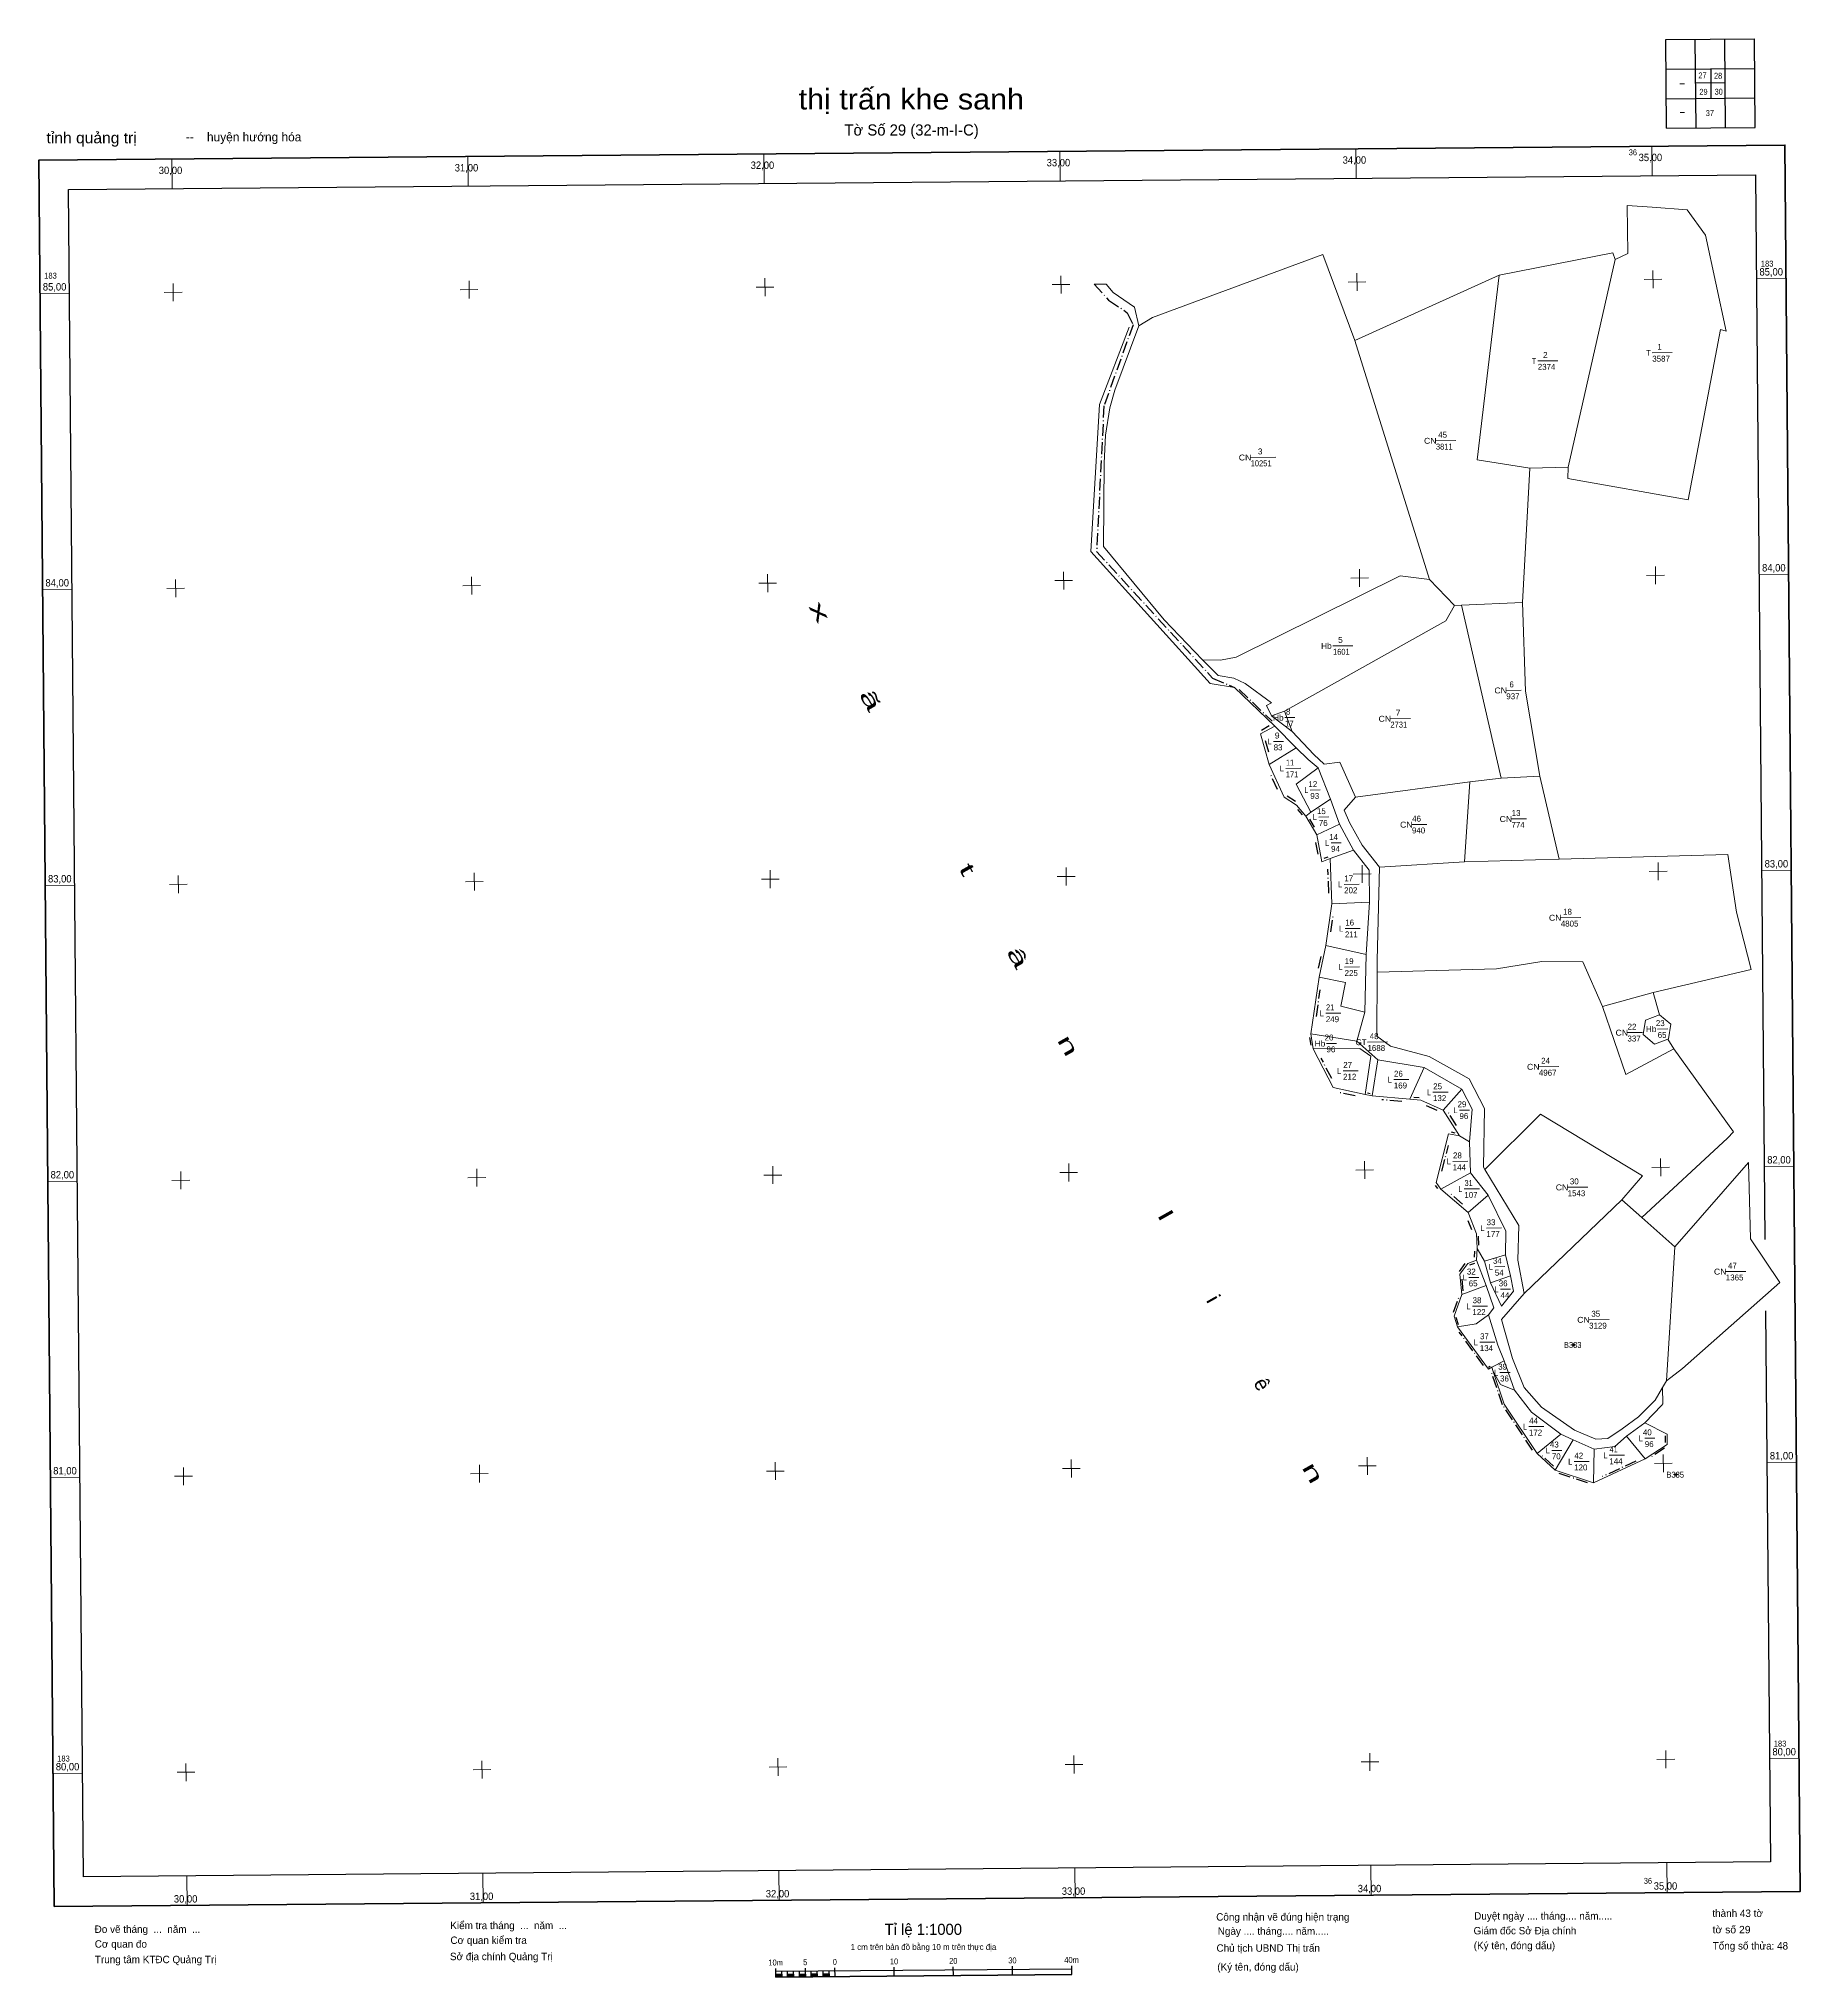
# Model space of a CAD drawing. Header units: metres. Extents: x 549528 to 550123, y 1837413 to 1838068.
import ezdxf
from ezdxf.enums import TextEntityAlignment as Align

# ---------------------------------------------------------------- set-up
doc = ezdxf.new("R2010")
doc.units = ezdxf.units.M
doc.header["$LTSCALE"] = 0.8
doc.linetypes.add('DOT_DASHED', pattern=[7.7, 5, -1.2, 0.3, -1.2])
for name, color, linetype, lineweight in [('10', 7, 'Continuous', 13), ('13', 7, 'Continuous', 13), ('34', 7, 'Continuous', 13), ('62', 7, 'Continuous', 13)]:
    doc.layers.add(name, color=color, linetype=linetype, lineweight=lineweight)
doc.layers.add('12', color=7, linetype='Continuous')

msp = doc.modelspace()

# ---------------------------------------------------------------- hatches: boundary and pattern name
at = {"layer": '10'}
for points in [[(550046.32, 1837626.8, 1), (550046.17, 1837626.8, 1)], [(550080.96, 1837582.98, 1), (550080.81, 1837582.98, 1)]]:
    msp.add_hatch(color=256, dxfattribs=at).paths.add_polyline_path(points)
at = {"layer": '62'}
for points in [[(549776.73, 1837413.21), (549776.72, 1837414.21), (549778.72, 1837414.22), (549778.73, 1837413.23)], [(549780.73, 1837413.24), (549780.72, 1837414.24), (549782.72, 1837414.26), (549782.73, 1837413.26)], [(549784.73, 1837413.28), (549784.72, 1837414.28), (549786.72, 1837414.29), (549786.73, 1837413.3)], [(549788.72, 1837413.31), (549788.72, 1837414.31), (549790.72, 1837414.33), (549790.72, 1837413.33)], [(549792.72, 1837413.35), (549792.71, 1837414.35), (549794.71, 1837414.36), (549794.72, 1837413.36)]]:
    msp.add_hatch(color=256, dxfattribs=at).paths.add_polyline_path(points)

# ---------------------------------------------------------------- linework, layer by layer
at = {"layer": '10'}
for p, q in [((550045.94, 1837626.8), (550045.62, 1837626.79)), ((550046.24, 1837627.42), (550046.24, 1837627.11)), ((550046.25, 1837626.48), (550046.25, 1837626.17)), ((550046.87, 1837626.8), (550046.56, 1837626.8)), ((550080.87, 1837583.6), (550080.88, 1837583.29)), ((550081.51, 1837582.99), (550081.19, 1837582.99)), ((550080.57, 1837582.98), (550080.26, 1837582.98)), ((550080.88, 1837582.66), (550080.89, 1837582.35))]:
    msp.add_line(p, q, dxfattribs=at)
for centre, radius in [((550046.25, 1837626.8), 0.312), ((550046.25, 1837626.8), 0.075), ((550080.89, 1837582.98), 0.312), ((550080.89, 1837582.98), 0.075)]:
    msp.add_circle(centre, radius, dxfattribs=at)
at = {"layer": '13'}
for p, q in [((550034.07, 1837959.13), (550040.86, 1837959.19)), ((550072.74, 1837961.87), (550079.54, 1837961.93)), ((549999.65, 1837932.18), (550006.45, 1837932.24)), ((549937.09, 1837926.53), (549945.59, 1837926.61)), ((549964.88, 1837862.88), (549971.68, 1837862.94)), ((550023.43, 1837847.85), (550028.53, 1837847.9)), ((549948.65, 1837838.65), (549952.05, 1837838.68)), ((549984.3, 1837838.29), (549991.1, 1837838.34)), ((549944.86, 1837830.59), (549948.26, 1837830.62)), ((549948.96, 1837821.48), (549954.06, 1837821.53)), ((549957.23, 1837814.18), (549960.63, 1837814.21)), ((549960.11, 1837805.06), (549963.51, 1837805.09)), ((549991.57, 1837802.53), (549996.67, 1837802.57)), ((550025.19, 1837804.43), (550030.29, 1837804.48)), ((549964.26, 1837796.33), (549967.65, 1837796.36)), ((549968.67, 1837782.33), (549973.76, 1837782.38)), ((549968.98, 1837767.43), (549974.07, 1837767.47)), ((550041.85, 1837771.07), (550048.64, 1837771.13)), ((549968.82, 1837754.4), (549973.92, 1837754.45)), ((549962.49, 1837738.79), (549967.59, 1837738.83)), ((549962.71, 1837728.6), (549966.11, 1837728.63)), ((549976.55, 1837729.05), (549983.35, 1837729.11)), ((550064.35, 1837732.26), (550069.45, 1837732.31)), ((550074.58, 1837733.47), (550077.98, 1837733.5)), ((550034.44, 1837720.73), (550041.24, 1837720.79)), ((549968.31, 1837719.35), (549973.41, 1837719.39)), ((549985.45, 1837716.39), (549990.55, 1837716.43)), ((549998.67, 1837712.13), (550003.77, 1837712.18)), ((550007.62, 1837706.07), (550011.02, 1837706.1)), ((550005.36, 1837688.78), (550010.46, 1837688.82)), ((550009.27, 1837679.45), (550014.36, 1837679.5)), ((550044.15, 1837680.01), (550050.95, 1837680.07)), ((550016.72, 1837666.22), (550021.82, 1837666.27)), ((550010.76, 1837649.55), (550014.15, 1837649.58)), ((550019.56, 1837653.18), (550022.96, 1837653.21)), ((550097.58, 1837651.55), (550104.37, 1837651.61)), ((550021.52, 1837645.58), (550024.92, 1837645.61)), ((550011.99, 1837639.87), (550017.09, 1837639.91)), ((550051.4, 1837635.28), (550058.2, 1837635.34)), ((550014.5, 1837627.69), (550019.59, 1837627.74)), ((550021.33, 1837617.43), (550024.73, 1837617.46)), ((550031.08, 1837599.18), (550036.18, 1837599.23)), ((550038.81, 1837591.13), (550042.21, 1837591.16)), ((550058.25, 1837589.49), (550063.35, 1837589.54)), ((550070.22, 1837595.27), (550073.61, 1837595.3)), ((550046.37, 1837587.39), (550051.47, 1837587.43))]:
    msp.add_line(p, q, dxfattribs=at)
at = {"layer": '34'}
for p, q in [((550060.28, 1837993.33), (550044.39, 1837923.19)), ((550021.01, 1837988.07), (549972.26, 1837966.06)), ((549972.26, 1837966.06), (549997.52, 1837885.26)), ((550028.97, 1837877.55), (550031.39, 1837922.85)), ((550031.39, 1837922.85), (550044.39, 1837923.19)), ((550005.96, 1837876.55), (549997.52, 1837885.26)), ((550008.35, 1837876.65), (550005.96, 1837876.55)), ((550028.97, 1837877.55), (550008.35, 1837876.65)), ((550021.69, 1837818.22), (550008.35, 1837876.65)), ((549931.64, 1837848.83), (549945.29, 1837835.76)), ((549944.13, 1837839.26), (549948.49, 1837840.87)), ((549944.13, 1837839.26), (549951.09, 1837834)), ((549948.49, 1837840.87), (549951.09, 1837834)), ((549952.5, 1837828.43), (549945.29, 1837835.76)), ((549943.39, 1837822.81), (549952.5, 1837828.43)), ((549964.13, 1837811.1), (549959.95, 1837821.69)), ((550021.69, 1837818.22), (550034.82, 1837818.83)), ((550041.29, 1837790.85), (550034.82, 1837818.83)), ((550011.09, 1837816.98), (549972.47, 1837811.78)), ((549964.13, 1837811.1), (549957.39, 1837806.72)), ((549964.13, 1837811.1), (549967.16, 1837802.7)), ((549959.5, 1837799.07), (549955.73, 1837805.4)), ((549963.96, 1837791.01), (549971.82, 1837793.92)), ((549964.51, 1837775.77), (549963.96, 1837791.01)), ((550009.32, 1837789.98), (549980.64, 1837788.16)), ((550041.29, 1837790.85), (550009.32, 1837789.98)), ((549962.48, 1837761.71), (549964.51, 1837775.77)), ((549960.24, 1837751.01), (549962.48, 1837761.71)), ((549962.48, 1837761.71), (549976.12, 1837758.65)), ((549976.12, 1837758.65), (549975.72, 1837739.18)), ((549957.46, 1837731.83), (549958.2, 1837726.83)), ((549980.03, 1837723.03), (549972.99, 1837729.41)), ((549965.02, 1837713.67), (549958.2, 1837726.83)), ((549978.11, 1837710.85), (549980.03, 1837723.03)), ((549980.03, 1837723.03), (549995.76, 1837720.45)), ((549990.86, 1837709.75), (549995.76, 1837720.45)), ((549995.76, 1837720.45), (550008.49, 1837713.14)), ((549975.74, 1837711.36), (549965.02, 1837713.67)), ((549975.74, 1837711.36), (549978.11, 1837710.85)), ((549990.86, 1837709.75), (549978.11, 1837710.85)), ((550002.18, 1837706.1), (550008.49, 1837713.14)), ((550007.63, 1837697.34), (550002.18, 1837706.1)), ((550003.92, 1837698.12), (550007.63, 1837697.34)), ((550007.63, 1837697.34), (550011.01, 1837695.38)), ((550011.01, 1837695.38), (550011.32, 1837684.86)), ((550001.4, 1837679.39), (550011.32, 1837684.86)), ((550011.32, 1837684.86), (550017.31, 1837677.39)), ((550010.54, 1837671.46), (550001.4, 1837679.39)), ((550010.54, 1837671.46), (550017.31, 1837677.39)), ((550062.53, 1837675.75), (550029.47, 1837644.1)), ((550069.25, 1837669.78), (550062.53, 1837675.75)), ((550013.38, 1837655.35), (550013.57, 1837659.3)), ((550016.14, 1837655.06), (550023.22, 1837657.25)), ((550018.17, 1837647.75), (550016.14, 1837655.06)), ((550023.22, 1837657.25), (550024.83, 1837650.15)), ((550077.58, 1837614.63), (550080.37, 1837659.91)), ((550018.17, 1837647.75), (550024.83, 1837650.15)), ((550016.69, 1837646.8), (550008.41, 1837643.76)), ((550017.45, 1837618.54), (550006.95, 1837632.93)), ((550017.45, 1837618.54), (550018.54, 1837619.26)), ((550018.54, 1837619.26), (550022.76, 1837621.36)), ((550019.03, 1837617.8), (550018.54, 1837619.26)), ((550022.76, 1837621.36), (550026.22, 1837611.48)), ((550076.26, 1837612.35), (550077.58, 1837614.63)), ((550041.91, 1837596.68), (550046.01, 1837594.68)), ((550077.79, 1837593.19), (550077.82, 1837596.58)), ((550039.99, 1837584.44), (550033.83, 1837590.07)), ((550039.99, 1837584.44), (550046.01, 1837594.68)), ((550046.01, 1837594.68), (550053.16, 1837591.54)), ((550052.86, 1837580.16), (550039.99, 1837584.44))]:
    msp.add_line(p, q, dxfattribs=at)
at = {"layer": '34', "linetype": 'DOT_DASHED', "lineweight": 25}
for p, q in [((549933.25, 1837848.1), (549944.37, 1837837.45)), ((549943.37, 1837835.86), (549940.82, 1837834.34)), ((549941.97, 1837830.94), (549943.39, 1837826.45)), ((549946.18, 1837814.34), (549943.84, 1837819.46)), ((549952.21, 1837810.35), (549949.46, 1837812.14)), ((549954.61, 1837805.8), (549953.05, 1837807.63)), ((549958.7, 1837801.65), (549957.08, 1837804.39)), ((549959.86, 1837792.55), (549959.12, 1837796.57)), ((549963.2, 1837791.57), (549961.86, 1837791.08)), ((549963.5, 1837779.39), (549963.2, 1837787.47)), ((549964.21, 1837766.3), (549965.07, 1837772.21)), ((549960.06, 1837754.01), (549960.97, 1837758.35)), ((549959.3, 1837737.65), (549960.61, 1837746.68)), ((549957.03, 1837730.64), (549957.42, 1837728.02)), ((549964.49, 1837716.75), (549960.95, 1837723.61)), ((549972.4, 1837710.86), (549967.31, 1837711.96)), ((549976.56, 1837711.9), (549977.49, 1837711.7)), ((549988.13, 1837709.01), (549981.47, 1837709.59)), ((549994.07, 1837710.19), (549992.18, 1837710.36)), ((550000.14, 1837705.9), (549996.36, 1837707.53)), ((550006.66, 1837700.88), (550003.97, 1837705.21)), ((550004.82, 1837698.71), (550006.12, 1837698.44)), ((550001.73, 1837685.49), (550003.93, 1837694.14)), ((550000.38, 1837679.55), (549999.6, 1837680.62)), ((550008.72, 1837674.32), (550004.27, 1837678.19)), ((550011.79, 1837665.69), (550010.59, 1837668.73)), ((550014.16, 1837660.5), (550014.05, 1837663.46)), ((550012.74, 1837656.4), (550012.84, 1837658.47)), ((550007.69, 1837651.6), (550009.59, 1837654.22)), ((550008.87, 1837645.04), (550008.47, 1837649.68)), ((550011.19, 1837653.8), (550012.85, 1837654.38)), ((550005.68, 1837637.82), (550007.49, 1837642.97)), ((550007.34, 1837633.58), (550006.58, 1837635.98)), ((550015.75, 1837619.84), (550007.54, 1837631.12)), ((550017.4, 1837619.23), (550017.96, 1837619.59)), ((550077.2, 1837593.8), (550077.22, 1837596.09)), ((550076.93, 1837591.92), (550071.84, 1837588.58)), ((550039.39, 1837585.81), (550035.41, 1837589.44)), ((550050.93, 1837580.17), (550041.22, 1837583.41)), ((550067.25, 1837587.54), (550055.98, 1837582.29))]:
    msp.add_line(p, q, dxfattribs=at)
at = {"layer": '34'}
for points in [[(550072.78, 1838011.01), (550064.25, 1838011.62), (550064.47, 1837995.46), (550060.28, 1837993.33), (550059.39, 1837995.61), (550021.01, 1837988.07)], [(550097.76, 1837969.18), (550090.77, 1838001.63), (550084.52, 1838010.15), (550072.78, 1838011.01)], [(549972.26, 1837966.06), (549961.46, 1837995.11), (549904.01, 1837973.74), (549899.34, 1837970.92)], [(549884.22, 1837985), (549888.26, 1837985.04), (549890.63, 1837982.19), (549897.87, 1837977.28), (549899.34, 1837970.92)], [(550031.39, 1837922.85), (550013.62, 1837925.68), (550021.01, 1837988.07)], [(549896.09, 1837970.48), (549886.09, 1837944.39), (549883.11, 1837894.79), (549923.44, 1837850.2), (549931.64, 1837848.83)], [(549899.34, 1837970.92), (549891.28, 1837949.19), (549889.51, 1837943.24), (549888.07, 1837933.99), (549887.64, 1837924.64), (549887.37, 1837896.4), (549907.95, 1837871.64), (549920.87, 1837858.18)], [(550084.88, 1837912.15), (550095.83, 1837969.7), (550097.76, 1837969.18)], [(550044.39, 1837923.19), (550044.21, 1837919.4), (550084.88, 1837912.15)], [(549997.52, 1837885.26), (549987.6, 1837886.52), (549932.21, 1837859.07), (549926.94, 1837858.08), (549920.87, 1837858.18)], [(549948.49, 1837840.87), (550003.04, 1837871.31), (550005.96, 1837876.55)], [(550028.97, 1837877.55), (550029.94, 1837847.53), (550034.82, 1837818.83)], [(549920.87, 1837858.18), (549926.18, 1837852.89), (549931.47, 1837851.92), (549935.31, 1837850.14), (549944.11, 1837843.61), (549942.49, 1837842.77), (549944.13, 1837839.26)], [(549943.39, 1837822.81), (549940.42, 1837833.16), (549945.29, 1837835.76)], [(549951.09, 1837834), (549958.47, 1837826.19), (549961.93, 1837822.89), (549967.26, 1837823.62), (549972.47, 1837811.78)], [(549952.5, 1837828.43), (549956.58, 1837824.54), (549959.95, 1837821.69)], [(549952.61, 1837809.06), (549948.45, 1837811.76), (549943.39, 1837822.81)], [(549959.95, 1837821.69), (549952.54, 1837816.2), (549957.39, 1837806.72), (549955.73, 1837805.4), (549952.61, 1837809.06)], [(550021.69, 1837818.22), (550011.09, 1837816.98), (550009.32, 1837789.98)], [(549972.47, 1837811.78), (549968.71, 1837807.42), (549970.53, 1837803.19), (549974.81, 1837795.54), (549980.64, 1837788.16)], [(549959.5, 1837799.07), (549967.16, 1837802.7), (549971.82, 1837793.92)], [(549963.96, 1837791.01), (549961.15, 1837789.98), (549959.5, 1837799.07)], [(549971.82, 1837793.92), (549977.16, 1837787.11), (549977.21, 1837776.35)], [(549980.64, 1837788.16), (549979.84, 1837756.74), (549979.82, 1837752.71)], [(550073.1, 1837745.76), (550106.15, 1837753.55), (550101.18, 1837772.94), (550098.28, 1837792.4), (550041.29, 1837790.85)], [(549964.51, 1837775.77), (549977.21, 1837776.35), (549976.12, 1837758.65)], [(550055.95, 1837741.11), (550049.33, 1837756.11), (550035.48, 1837756.24), (550020.14, 1837753.82), (549979.82, 1837752.71)], [(549975.72, 1837739.18), (549972.99, 1837729.41), (549957.46, 1837731.83), (549960.24, 1837751.01)], [(549960.24, 1837751.01), (549969.14, 1837749.21), (549967.61, 1837741.19), (549975.72, 1837739.18)], [(549979.82, 1837752.71), (549979.75, 1837731.02), (549984.35, 1837727.7), (549997.37, 1837724.22), (550010.91, 1837716.65), (550016.05, 1837706.61), (550015.74, 1837686.78), (550016.23, 1837685.98)], [(550055.95, 1837741.11), (550073.1, 1837745.76), (550075.17, 1837738.26)], [(550080.04, 1837726.77), (550063.82, 1837718.07), (550055.95, 1837741.11)], [(550075.17, 1837738.26), (550070.5, 1837736.49), (550069.69, 1837731.57), (550073.56, 1837728.39), (550078.01, 1837730.08), (550080.04, 1837726.77)], [(550078.01, 1837730.08), (550078.23, 1837730.16), (550079.04, 1837735.09), (550075.17, 1837738.26)], [(549958.2, 1837726.83), (549974.02, 1837726.88), (549977.65, 1837724.28), (549975.74, 1837711.36)], [(550069.25, 1837669.78), (550098.22, 1837696.66), (550100.22, 1837698.74), (550080.04, 1837726.77)], [(550002.18, 1837706.1), (549994.55, 1837709.44), (549990.86, 1837709.75)], [(550008.49, 1837713.14), (550011.9, 1837706.44), (550011.01, 1837695.38)], [(550062.53, 1837675.75), (550069.41, 1837683.83), (550035.01, 1837704.71), (550016.23, 1837685.98)], [(550001.4, 1837679.39), (549999.74, 1837681.66), (550003.92, 1837698.12)], [(550077.58, 1837614.63), (550082.99, 1837618.76), (550115.89, 1837647.88), (550105.96, 1837662.58), (550105.32, 1837688.38), (550080.37, 1837659.91), (550069.25, 1837669.78)], [(550016.23, 1837685.98), (550027.7, 1837667.16), (550027.32, 1837655.44), (550029.47, 1837644.1)], [(550017.31, 1837677.39), (550023.33, 1837665.25), (550023.22, 1837657.25)], [(550016.14, 1837655.06), (550013.57, 1837659.3), (550013.39, 1837664.28), (550010.54, 1837671.46)], [(550010.48, 1837654.33), (550013.38, 1837655.35), (550016.69, 1837646.8)], [(550008.41, 1837643.76), (550007.82, 1837650.64), (550010.48, 1837654.33)], [(550024.83, 1837650.15), (550025.89, 1837644.89), (550021.84, 1837639.87), (550018.17, 1837647.75)], [(550006.95, 1837632.93), (550005.83, 1837636.45), (550008.41, 1837643.76)], [(550016.69, 1837646.8), (550019.2, 1837639.26), (550017.44, 1837636.91)], [(550029.47, 1837644.1), (550021.83, 1837635.41), (550025.55, 1837622.24), (550029.49, 1837612.43), (550035.32, 1837605.75), (550046.45, 1837597.93), (550053.69, 1837594.93), (550057.78, 1837595.21), (550062.57, 1837598.38), (550068.06, 1837602.52), (550073.79, 1837608.09), (550076.26, 1837612.35)], [(550006.95, 1837632.93), (550013.32, 1837633.89), (550017.44, 1837636.91)], [(550017.44, 1837636.91), (550020.55, 1837626.64), (550022.76, 1837621.36)], [(550019.03, 1837617.8), (550021.53, 1837613.43), (550026.22, 1837611.48)], [(550033.83, 1837590.07), (550022.77, 1837606.76), (550019.03, 1837617.8)], [(550026.22, 1837611.48), (550032.02, 1837604.09), (550041.91, 1837596.68), (550033.83, 1837590.07)], [(550070.28, 1837600.49), (550076.01, 1837606.37), (550076.31, 1837606.87), (550076.26, 1837612.35)], [(550064.04, 1837595.94), (550070.28, 1837600.49), (550077.82, 1837596.58)], [(550070.39, 1837588.33), (550052.86, 1837580.16), (550053.16, 1837591.54)], [(550053.16, 1837591.54), (550060.14, 1837592.51), (550064.04, 1837595.94)], [(550077.79, 1837593.19), (550070.39, 1837588.33), (550064.04, 1837595.94)]]:
    msp.add_lwpolyline(points, dxfattribs=at)
at = {"layer": '34', "linetype": 'DOT_DASHED', "lineweight": 25}
for points in [[(549884.22, 1837985), (549889.15, 1837979.68), (549895.45, 1837975.41)], [(549895.45, 1837975.41), (549897.4, 1837971.34), (549887.55, 1837943.96), (549885.08, 1837894.78), (549924.24, 1837852.02), (549931.64, 1837848.83)], [(550032.32, 1837591.26), (550022.22, 1837606.49), (550018.46, 1837617.61)]]:
    msp.add_lwpolyline(points, dxfattribs=at)
at = {"layer": '62', "lineweight": 25}
for p, q in [((550077.29, 1838067.67), (550107.28, 1838067.93)), ((550077.55, 1838037.68), (550077.29, 1838067.67)), ((550087.55, 1838037.77), (550087.28, 1838067.76)), ((550097.54, 1838037.86), (550097.28, 1838067.85)), ((550077.37, 1838057.67), (550107.36, 1838057.94)), ((550092.49, 1838057.81), (550092.58, 1838047.81)), ((550077.46, 1838047.68), (550107.45, 1838047.94)), ((550087.41, 1838053.05), (550097.41, 1838053.14)), ((549776.73, 1837413.21), (549776.7, 1837416.21)), ((549776.71, 1837415.21), (549876.68, 1837416.08)), ((549776.73, 1837413.21), (549776.71, 1837415.21)), ((549778.73, 1837413.23), (549778.71, 1837415.22)), ((549780.73, 1837413.24), (549780.71, 1837415.24)), ((549782.73, 1837413.26), (549782.71, 1837415.26)), ((549784.73, 1837413.28), (549784.71, 1837415.28)), ((549786.73, 1837413.3), (549786.7, 1837416.29)), ((549786.73, 1837413.3), (549786.71, 1837415.29)), ((549788.72, 1837413.31), (549788.71, 1837415.31)), ((549790.72, 1837413.33), (549790.71, 1837415.33)), ((549792.72, 1837413.35), (549792.71, 1837415.35)), ((549794.72, 1837413.36), (549794.71, 1837415.36)), ((549796.72, 1837413.38), (549796.7, 1837416.38)), ((549816.72, 1837413.56), (549816.69, 1837416.56)), ((549836.71, 1837413.73), (549836.68, 1837416.73)), ((549856.7, 1837413.91), (549856.68, 1837416.91)), ((549876.7, 1837414.08), (549876.67, 1837417.08))]:
    msp.add_line(p, q, dxfattribs=at)
at = {"layer": '62'}
for p, q in [((550082.11, 1838052.69), (550083.61, 1838052.7)), ((550082.19, 1838042.98), (550083.69, 1838042.99)), ((549772.79, 1838019.02), (549772.7, 1838029.02)), ((549872.75, 1838019.9), (549872.67, 1838029.89)), ((549972.72, 1838020.77), (549972.63, 1838030.77)), ((550072.69, 1838021.64), (550072.6, 1838031.64)), ((549572.85, 1838017.28), (549572.77, 1838027.27)), ((549672.82, 1838018.15), (549672.73, 1838028.15)), ((550073.02, 1837983.65), (550072.97, 1837989.65)), ((549573.18, 1837979.29), (549573.13, 1837985.29)), ((549670.13, 1837983.13), (549676.12, 1837983.19)), ((549673.15, 1837980.16), (549673.1, 1837986.16)), ((549770.09, 1837984.01), (549776.09, 1837984.06)), ((549773.12, 1837981.03), (549773.07, 1837987.03)), ((549870.06, 1837984.88), (549876.06, 1837984.93)), ((549873.09, 1837981.91), (549873.03, 1837987.91)), ((549970.03, 1837985.75), (549976.03, 1837985.81)), ((549973.05, 1837982.78), (549973, 1837988.78)), ((550070, 1837986.63), (550075.99, 1837986.68)), ((550107.98, 1837986.96), (550117.98, 1837987.05)), ((549528.17, 1837981.89), (549538.17, 1837981.98)), ((549570.16, 1837982.26), (549576.16, 1837982.31)), ((549574.06, 1837879.32), (549574.01, 1837885.32)), ((549674.02, 1837880.19), (549673.97, 1837886.19)), ((549773.99, 1837881.07), (549773.94, 1837887.07)), ((549870.93, 1837884.91), (549876.93, 1837884.97)), ((549873.96, 1837881.94), (549873.91, 1837887.94)), ((549970.9, 1837885.79), (549976.9, 1837885.84)), ((549973.93, 1837882.81), (549973.87, 1837888.81)), ((550070.87, 1837886.66), (550076.87, 1837886.71)), ((550073.89, 1837883.69), (550073.84, 1837889.68)), ((550108.86, 1837886.99), (550118.85, 1837887.08)), ((549529.05, 1837881.93), (549539.04, 1837882.01)), ((549571.03, 1837882.29), (549577.03, 1837882.35)), ((549671, 1837883.17), (549677, 1837883.22)), ((549770.97, 1837884.04), (549776.97, 1837884.09)), ((549674.9, 1837780.23), (549674.85, 1837786.22)), ((549774.87, 1837781.1), (549774.81, 1837787.1)), ((549874.83, 1837781.97), (549874.78, 1837787.97)), ((549974.8, 1837782.85), (549974.75, 1837788.84)), ((550071.74, 1837786.69), (550077.74, 1837786.74)), ((550074.77, 1837783.72), (550074.72, 1837789.72)), ((550109.73, 1837787.02), (550119.73, 1837787.11)), ((549529.92, 1837781.96), (549539.92, 1837782.05)), ((549571.91, 1837782.33), (549577.9, 1837782.38)), ((549574.93, 1837779.35), (549574.88, 1837785.35)), ((549671.87, 1837783.2), (549677.87, 1837783.25)), ((549771.84, 1837784.07), (549777.84, 1837784.13)), ((549871.81, 1837784.95), (549877.81, 1837785)), ((549971.78, 1837785.82), (549977.77, 1837785.87)), ((549875.71, 1837682.01), (549875.65, 1837688)), ((549975.67, 1837682.88), (549975.62, 1837688.88)), ((550075.64, 1837683.75), (550075.59, 1837689.75)), ((549530.79, 1837681.99), (549540.79, 1837682.08)), ((549572.78, 1837682.36), (549578.78, 1837682.41)), ((549575.8, 1837679.39), (549575.75, 1837685.38)), ((549672.75, 1837683.23), (549678.74, 1837683.28)), ((549675.77, 1837680.26), (549675.72, 1837686.26)), ((549772.71, 1837684.11), (549778.71, 1837684.16)), ((549775.74, 1837681.13), (549775.69, 1837687.13)), ((549872.68, 1837684.98), (549878.68, 1837685.03)), ((549972.65, 1837685.85), (549978.65, 1837685.9)), ((550072.62, 1837686.72), (550078.61, 1837686.78)), ((550110.6, 1837687.06), (550120.6, 1837687.14)), ((550076.51, 1837583.78), (550076.46, 1837589.78)), ((549576.68, 1837579.42), (549576.62, 1837585.42)), ((549673.62, 1837583.26), (549679.62, 1837583.32)), ((549676.64, 1837580.29), (549676.59, 1837586.29)), ((549773.59, 1837584.14), (549779.58, 1837584.19)), ((549776.61, 1837581.16), (549776.56, 1837587.16)), ((549873.55, 1837585.01), (549879.55, 1837585.06)), ((549876.58, 1837582.04), (549876.53, 1837588.04)), ((549973.52, 1837585.88), (549979.52, 1837585.94)), ((549976.55, 1837582.91), (549976.49, 1837588.91)), ((550073.49, 1837586.76), (550079.49, 1837586.81)), ((550111.48, 1837587.09), (550121.47, 1837587.18)), ((549531.67, 1837582.02), (549541.66, 1837582.11)), ((549573.65, 1837582.39), (549579.65, 1837582.44)), ((549577.55, 1837479.45), (549577.5, 1837485.45)), ((549677.52, 1837480.32), (549677.46, 1837486.32)), ((549777.48, 1837481.2), (549777.43, 1837487.2)), ((549874.43, 1837485.04), (549880.42, 1837485.1)), ((549877.45, 1837482.07), (549877.4, 1837488.07)), ((549974.39, 1837485.92), (549980.39, 1837485.97)), ((549977.42, 1837482.94), (549977.37, 1837488.94)), ((550074.36, 1837486.79), (550080.36, 1837486.84)), ((550077.39, 1837483.82), (550077.33, 1837489.81)), ((550112.35, 1837487.12), (550122.35, 1837487.21)), ((549532.54, 1837482.06), (549542.54, 1837482.14)), ((549574.52, 1837482.42), (549580.52, 1837482.48)), ((549674.49, 1837483.3), (549680.49, 1837483.35)), ((549774.46, 1837484.17), (549780.46, 1837484.22)), ((549577.92, 1837437.47), (549577.83, 1837447.46)), ((549677.88, 1837438.34), (549677.8, 1837448.33)), ((549777.85, 1837439.21), (549777.76, 1837449.21)), ((549877.82, 1837440.08), (549877.73, 1837450.08)), ((549977.79, 1837440.96), (549977.7, 1837450.95)), ((550077.75, 1837441.83), (550077.67, 1837451.83))]:
    msp.add_line(p, q, dxfattribs=at)
at = {"layer": '62', "lineweight": 40}
msp.add_line((549776.73, 1837413.21), (549876.7, 1837414.08), dxfattribs=at)
at = {"layer": '62', "lineweight": 25}
for points in [[(550077.55, 1838037.68), (550107.54, 1838037.94), (550107.28, 1838067.93)], [(550111.03, 1837638.32), (550112.66, 1837452.13), (549542.84, 1837447.16), (549537.86, 1838016.97), (550107.68, 1838021.95), (550110.82, 1837662.41)]]:
    msp.add_lwpolyline(points, dxfattribs=at)
at = {"layer": '62', "lineweight": 40}
msp.add_lwpolyline([(549532.93, 1837437.07), (549527.78, 1838026.88), (550117.59, 1838032.03), (550122.74, 1837442.22)], close=True, dxfattribs=at)
at = {"layer": '62', "lineweight": 25}
for points in [[(549776.73, 1837413.21), (549776.72, 1837414.21), (549778.72, 1837414.22), (549778.73, 1837413.23)], [(549780.73, 1837413.24), (549780.72, 1837414.24), (549782.72, 1837414.26), (549782.73, 1837413.26)], [(549784.73, 1837413.28), (549784.72, 1837414.28), (549786.72, 1837414.29), (549786.73, 1837413.3)], [(549788.72, 1837413.31), (549788.72, 1837414.31), (549790.72, 1837414.33), (549790.72, 1837413.33)], [(549792.72, 1837413.35), (549792.71, 1837414.35), (549794.71, 1837414.36), (549794.72, 1837413.36)]]:
    msp.add_lwpolyline(points, close=True, dxfattribs=at)

# ---------------------------------------------------------------- texts
at = {"layer": '12', "width": 0.95}
for s, p in [('B333 ', (550046.24, 1837625.77)), ('B335 ', (550080.86, 1837581.95))]:
    msp.add_text(s, height=2, dxfattribs=at).set_placement(p, align=Align.CENTER)
at = {"layer": '13'}
for s, width, p in [('T', 0.9, (550070.75, 1837960.85)), ('1', 0.85, (550074.53, 1837962.88)), ('T', 0.9, (550032.07, 1837958.11)), ('2', 1.05, (550035.86, 1837960.15)), ('CN', 1.1, (549995.66, 1837931.14)), ('3811', 0.95, (549999.68, 1837929.18)), ('CN', 1.1, (549933.1, 1837925.5)), ('10251', 0.95, (549937.12, 1837923.53)), ('5', 1.05, (549966.67, 1837863.9)), ('Hb', 1.05, (549960.89, 1837861.85)), ('1601', 0.95, (549964.91, 1837859.88)), ('CN', 1.1, (550019.44, 1837846.82)), ('Hb', 1.05, (549944.66, 1837837.62)), ('CN', 1.1, (549980.31, 1837837.25)), ('7', 1.1, (549986.09, 1837839.3)), ('9', 1.1, (549945.25, 1837831.6)), ('2731', 0.95, (549984.33, 1837835.29)), ('L', 0.8, (549942.87, 1837829.58)), ('L', 0.8, (549946.97, 1837820.46)), ('171', 0.95, (549948.99, 1837818.48)), ('11', 0.9, (549949.05, 1837822.48)), ('L', 0.8, (549955.24, 1837813.17)), ('L', 0.8, (549958.12, 1837804.05)), ('CN', 1.1, (549987.58, 1837801.49)), ('CN', 1.1, (550021.2, 1837803.4)), ('L', 0.8, (549962.26, 1837795.31)), ('L', 0.8, (549966.68, 1837781.32)), ('L', 0.8, (549966.99, 1837766.41)), ('211', 0.95, (549969, 1837764.43)), ('CN', 1.1, (550037.86, 1837770.04)), ('L', 0.8, (549966.83, 1837753.38)), ('21', 0.9, (549962.58, 1837739.79)), ('L', 0.8, (549960.5, 1837737.77)), ('Hb', 1.05, (550070.59, 1837732.44)), ('Hb', 1.05, (549958.72, 1837727.57)), ('CN', 1.1, (550060.36, 1837731.23)), ('CN', 1.1, (550030.45, 1837719.7)), ('L', 0.8, (549966.32, 1837718.33)), ('L', 0.8, (549983.46, 1837715.37)), ('L', 0.8, (549996.68, 1837711.12)), ('L', 0.8, (550005.63, 1837705.05)), ('L', 0.8, (550003.37, 1837687.76)), ('31', 0.9, (550009.36, 1837680.45)), ('L', 0.8, (550007.27, 1837678.44)), ('CN', 1.1, (550040.16, 1837678.97)), ('L', 0.8, (550014.73, 1837665.2)), ('L', 0.8, (550008.77, 1837648.54)), ('L', 0.8, (550017.57, 1837652.16)), ('CN', 1.1, (550093.59, 1837650.52)), ('L', 0.8, (550019.53, 1837644.56)), ('L', 0.8, (550010, 1837638.85)), ('CN', 1.1, (550047.41, 1837634.25)), ('L', 0.8, (550012.51, 1837626.67)), ('L', 0.8, (550019.34, 1837616.42)), ('L', 0.8, (550029.09, 1837598.17)), ('L', 0.8, (550068.22, 1837594.25)), ('L', 0.8, (550036.82, 1837590.12)), ('L', 0.8, (550056.26, 1837588.48)), ('41', 0.9, (550058.34, 1837590.49)), ('L', 0.8, (550044.38, 1837586.37))]:
    msp.add_text(s, height=2, dxfattribs=dict(at, width=width)).set_placement(p)
for s, p in [('2374', (550034.09, 1837956.13)), ('3587', (550072.77, 1837958.87)), ('45', (550000.44, 1837933.18)), ('3', (549939.58, 1837927.55)), ('937', (550023.46, 1837844.86)), ('6', (550024.52, 1837848.86)), ('8', (549949.04, 1837839.66)), ('17', (549948.68, 1837835.65)), ('83', (549944.89, 1837827.59)), ('12', (549956.62, 1837815.18)), ('93', (549957.26, 1837811.19)), ('15', (549959.5, 1837806.06)), ('13', (550025.28, 1837805.43)), ('76', (549960.14, 1837802.06)), ('14', (549963.65, 1837797.33)), ('46', (549991.67, 1837803.53)), ('940', (549991.6, 1837799.53)), ('774', (550025.22, 1837801.43)), ('94', (549964.28, 1837793.33)), ('202', (549968.69, 1837779.33)), ('17', (549968.76, 1837783.33)), ('18', (550042.64, 1837772.08)), ('16', (549969.07, 1837768.43)), ('4805', (550041.87, 1837768.08)), ('225', (549968.85, 1837751.4)), ('19', (549968.91, 1837755.4)), ('249', (549962.51, 1837735.79)), ('22', (550064.44, 1837733.26)), ('23', (550073.97, 1837734.46)), ('20', (549962.1, 1837729.6)), ('96', (549962.73, 1837725.6)), ('GT', (549972.56, 1837728.02)), ('1688', (549976.58, 1837726.06)), ('48', (549977.34, 1837730.06)), ('337', (550064.38, 1837729.26)), ('65', (550074.6, 1837730.47)), ('27', (549968.4, 1837720.35)), ('24', (550035.23, 1837721.74)), ('212', (549968.33, 1837716.35)), ('26', (549985.54, 1837717.39)), ('169', (549985.47, 1837713.39)), ('25', (549998.76, 1837713.13)), ('4967', (550034.46, 1837717.73)), ('132', (549998.7, 1837709.13)), ('29', (550007.01, 1837707.07)), ('96', (550007.65, 1837703.07)), ('28', (550005.46, 1837689.78)), ('144', (550005.39, 1837685.78)), ('30', (550044.94, 1837681.01)), ('107', (550009.29, 1837676.45)), ('1543', (550044.18, 1837677.01)), ('33', (550016.81, 1837667.22)), ('177', (550016.75, 1837663.22)), ('34', (550018.95, 1837654.17)), ('32', (550010.15, 1837650.55)), ('65', (550010.78, 1837646.55)), ('54', (550019.59, 1837650.18)), ('36', (550020.91, 1837646.57)), ('1365', (550097.6, 1837648.55)), ('47', (550098.37, 1837652.56)), ('38', (550012.08, 1837640.87)), ('44', (550021.54, 1837642.58)), ('122', (550012.02, 1837636.87)), ('35', (550052.19, 1837636.29)), ('37', (550014.59, 1837628.69)), ('3129', (550051.43, 1837632.28)), ('134', (550014.52, 1837624.69)), ('39', (550020.73, 1837618.43)), ('36', (550021.36, 1837614.43)), ('44', (550031.17, 1837600.18)), ('172', (550031.11, 1837596.18)), ('40', (550069.61, 1837596.26)), ('43', (550038.2, 1837592.13)), ('70', (550038.84, 1837588.13)), ('42', (550046.46, 1837588.39)), ('96', (550070.24, 1837592.27)), ('120', (550046.4, 1837584.39)), ('144', (550058.28, 1837586.49))]:
    msp.add_text(s, height=2, dxfattribs=at).set_placement(p)
at = {"layer": '34'}
for s, width, p in [('x', 2.1, (549789.4, 1837873.16)), ('ã', 1.95, (549806.49, 1837843.32)), ('t', 1.95, (549839.23, 1837786.17)), ('â', 1.95, (549856.27, 1837756.42)), ('n', 1.9, (549873.3, 1837726.7)), ('l', 1.85, (549906.17, 1837669.31)), ('i', 1.2, (549922.33, 1837641.1)), ('n', 1.9, (549955.96, 1837582.37))]:
    msp.add_text(s, height=5, rotation=299.303, dxfattribs=dict(at, width=width)).set_placement(p, align=Align.CENTER)
msp.add_text('ê', height=5, rotation=299.303, dxfattribs=at).set_placement((549938.82, 1837612.3), align=Align.CENTER)
at = {"layer": '62'}
for s, height, width, p in [('27', 2, 0.9, (550089.72, 1838054.54)), ('28', 2, 0.9, (550094.99, 1838054.43)), ('thị trấn khe sanh', 7, 1.1, (549822.49, 1838044.05)), ('29', 2, 0.9, (550090.06, 1838049.01)), ('30', 2, 0.9, (550095.2, 1838049.05)), ('37', 2, 0.9, (550092.21, 1838041.82)), ('0', 2, 0.85, (549796.66, 1837417.38)), ('10', 2, 0.9, (549816.66, 1837417.54)), ('20', 2, 0.9, (549836.66, 1837417.72)), ('30', 2, 0.9, (549856.65, 1837417.89)), ('40m', 2, 0.95, (549876.63, 1837418.06)), ('10m', 2, 0.95, (549776.67, 1837417.18)), ('5', 2, 0.85, (549786.66, 1837417.29))]:
    msp.add_text(s, height=height, dxfattribs=dict(at, width=width)).set_placement(p, align=Align.CENTER)
for s, height, width, p in [('tỉnh quảng trị ', 3.75, 1.05, (549530.42, 1838032.61)), ('34,00', 2.5, 0.95, (549968.18, 1838025.73)), ('35,00', 2.5, 0.95, (550068.15, 1838026.6)), ('30,00', 2.5, 0.95, (549568.31, 1838022.23)), ('31,00', 2.5, 0.95, (549668.28, 1838023.11)), ('32,00', 2.5, 0.95, (549768.24, 1838023.98)), ('33,00', 2.5, 0.95, (549868.21, 1838024.85)), ('183', 2, 0.95, (549529.63, 1837986.91)), ('85,00', 2.5, 0.95, (550108.97, 1837987.97)), ('183', 2, 0.95, (550109.45, 1837990.97)), ('85,00', 2.5, 0.95, (549529.16, 1837982.9)), ('84,00', 2.5, 0.95, (549530.04, 1837882.94)), ('84,00', 2.5, 0.95, (550109.85, 1837888)), ('83,00', 2.5, 0.95, (550110.72, 1837788.03)), ('83,00', 2.5, 0.95, (549530.91, 1837782.97)), ('82,00', 2.5, 0.95, (550111.59, 1837688.06)), ('82,00', 2.5, 0.95, (549531.78, 1837683)), ('81,00', 2.5, 0.95, (550112.47, 1837588.1)), ('81,00', 2.5, 0.95, (549532.66, 1837583.03)), ('183', 2, 0.95, (550113.81, 1837491.13)), ('80,00', 2.5, 0.95, (549533.53, 1837483.07)), ('183', 2, 0.95, (549534, 1837486.07)), ('80,00', 2.5, 0.95, (550113.34, 1837488.13)), ('30,00', 2.5, 0.95, (549573.41, 1837438.43)), ('31,00', 2.5, 0.95, (549673.38, 1837439.3)), ('32,00', 2.5, 0.95, (549773.34, 1837440.17)), ('33,00', 2.5, 0.95, (549873.31, 1837441.04)), ('34,00', 2.5, 0.95, (549973.28, 1837441.92)), ('35,00', 2.5, 0.95, (550073.25, 1837442.79)), ('tờ số 29', 2.5, 1.05, (550093.12, 1837428.05))]:
    msp.add_text(s, height=height, dxfattribs=dict(at, width=width)).set_placement(p)
for s, height, p in [('   --    huyện hướng hóa', 3, (549574.13, 1838033.28)), ('Công nhận vẽ đúng hiện trạng', 2.5, (549925.48, 1837432.33)), ('Duyệt ngày .... tháng.... năm.....', 2.5, (550012.61, 1837432.68)), ('thành 43 tờ', 2.5, (550093.07, 1837433.57)), ('Đo vẽ tháng  ...  năm  ...', 2.5, (549546.66, 1837428.19)), ('Cơ quan kiểm tra', 2.5, (549666.84, 1837424.46)), ('Kiểm tra tháng  ...  năm  ...', 2.5, (549666.79, 1837429.45)), ('Ngày .... tháng.... năm.....', 2.5, (549926.01, 1837427.54)), ('Giám đốc Sở Địa chính', 2.5, (550012.41, 1837427.68)), ('Trung tâm KTĐC Quảng Trị', 2.5, (549546.74, 1837417.96)), ('Cơ quan đo', 2.5, (549546.7, 1837423.2)), ('Sở địa chính Quảng Trị', 2.5, (549666.67, 1837418.97)), ('Chủ tịch UBND Thị trấn', 2.5, (549925.58, 1837421.82)), ('(Ký tên, đóng dấu) ', 2.5, (550012.46, 1837422.68)), ('Tổng số thửa: 48', 2.5, (550093.17, 1837422.57)), ('(Ký tên, đóng dấu) ', 2.5, (549925.85, 1837415.46))]:
    msp.add_text(s, height=height, dxfattribs=at).set_placement(p)
for s, height, p in [('Tờ Số 29 (32-m-I-C)', 3.75, (549822.59, 1838035.25)), ('Tỉ lệ 1:1000', 3.74, (549826.55, 1837427.52)), ('1 cm trên bản đồ bằng 10 m trên thực địa', 2, (549826.6, 1837422.43))]:
    msp.add_text(s, height=height, dxfattribs=at).set_placement(p, align=Align.CENTER)
at = {"layer": '62', "width": 0.9}
for p in [(550067.59, 1838028.57), (550072.69, 1837444.76)]:
    msp.add_text('36', height=2, dxfattribs=at).set_placement(p, align=Align.RIGHT)

doc.saveas('drawing.dxf')
